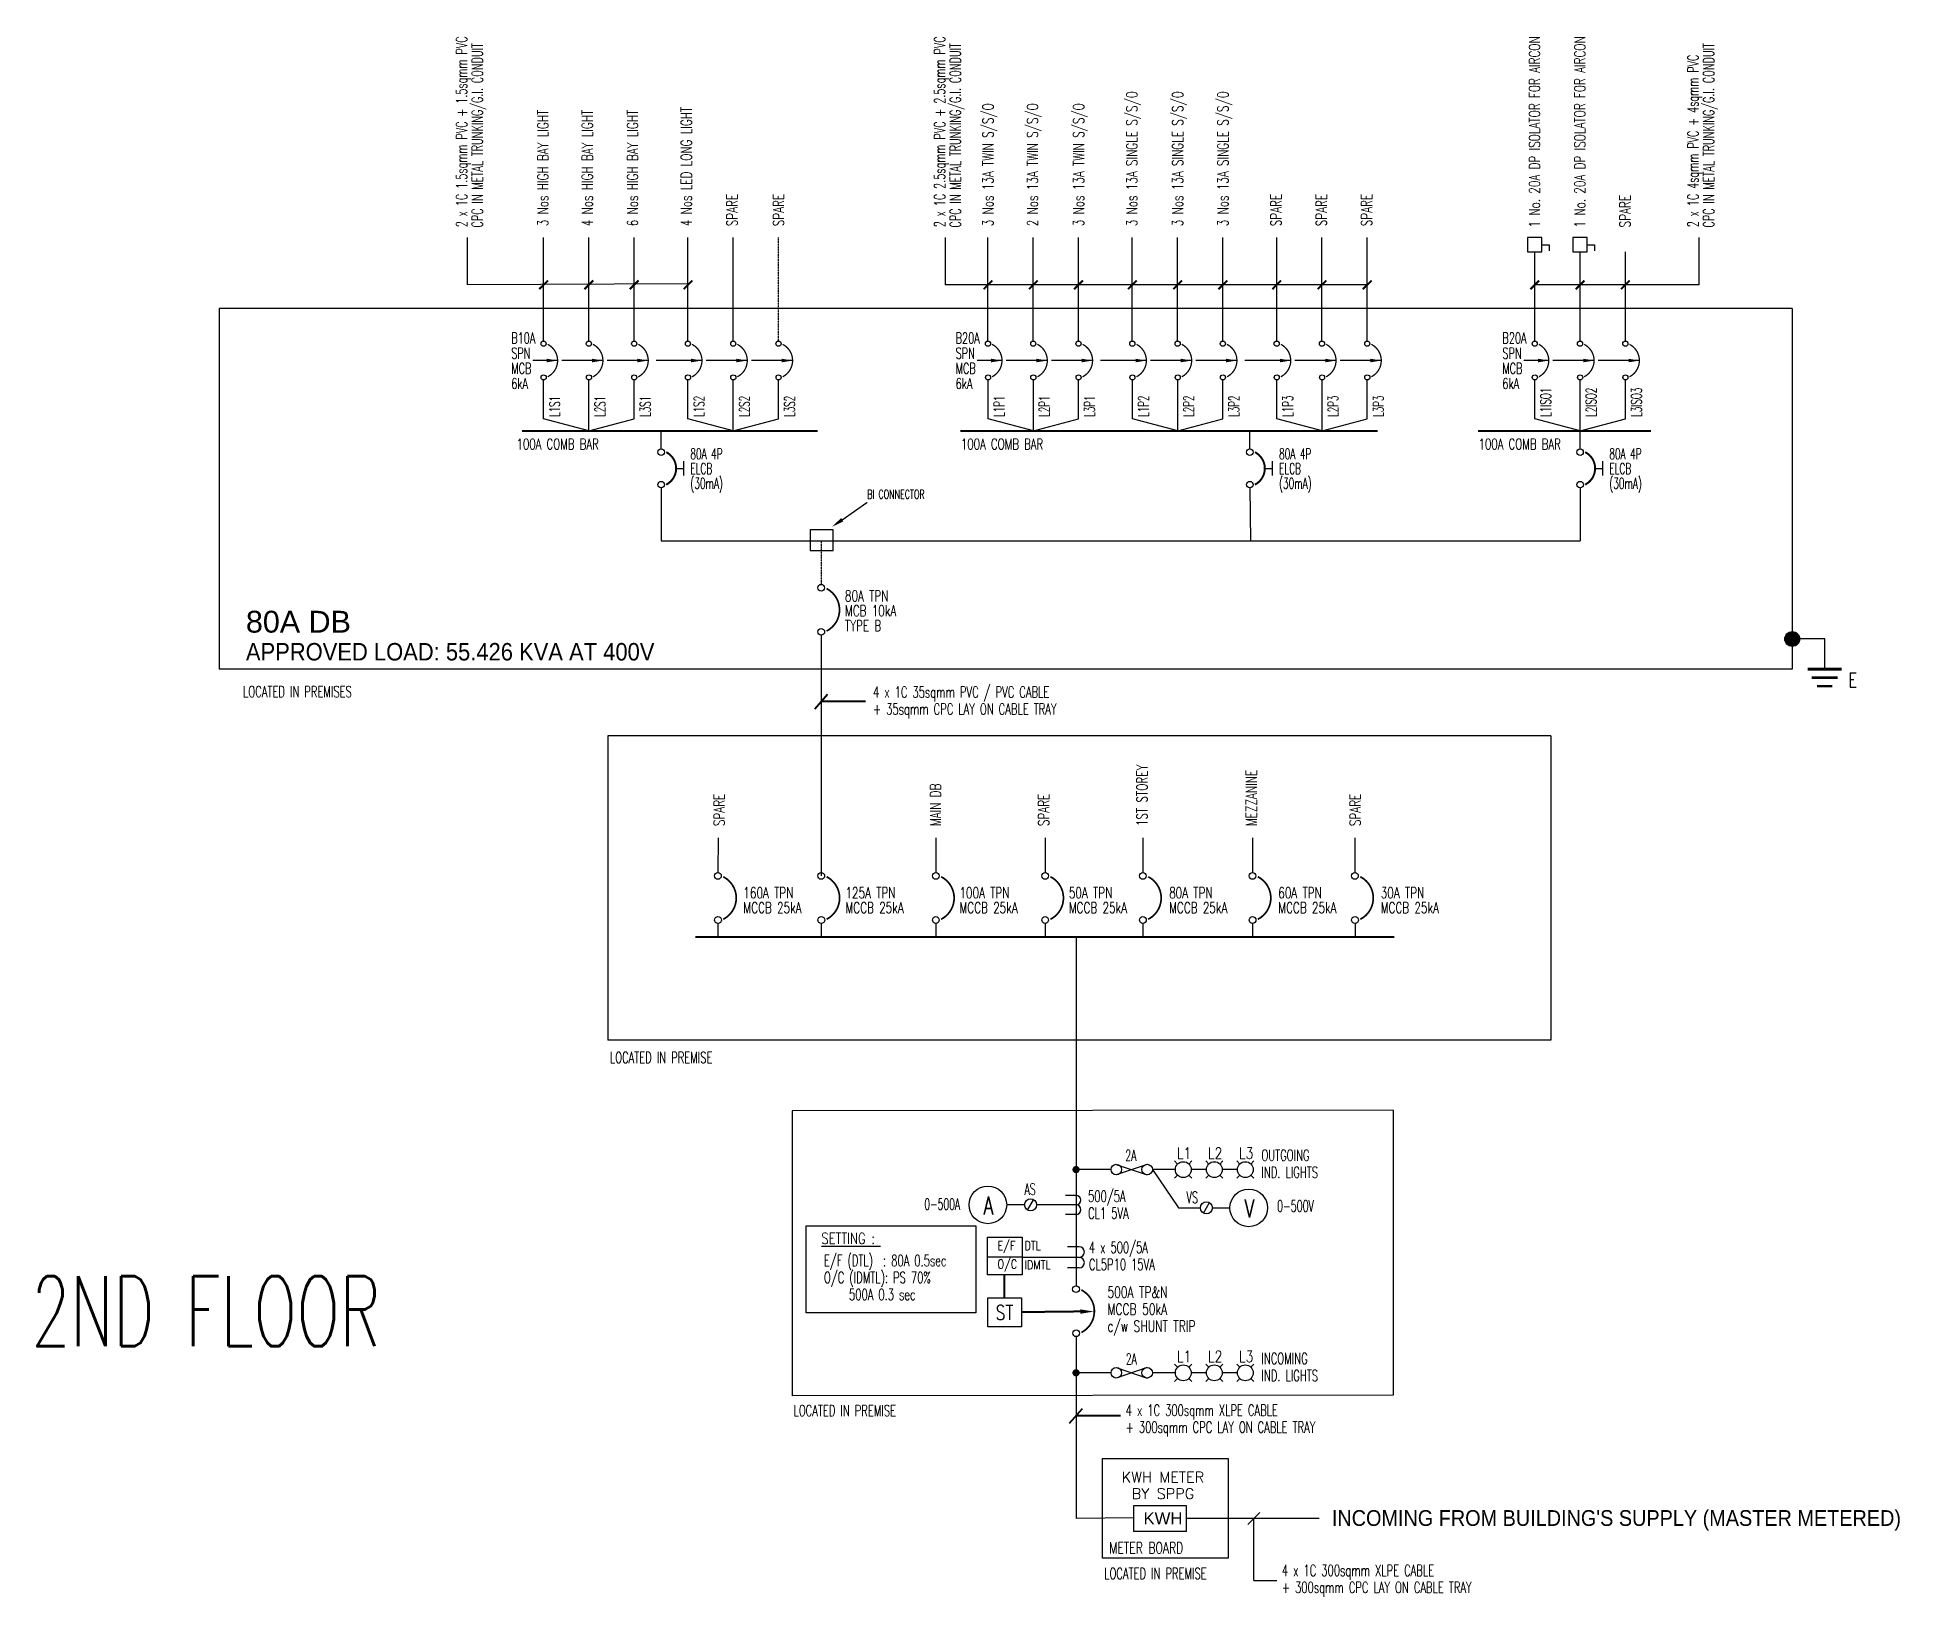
# Model space of a CAD drawing. Header units: millimetres. Extents: x 16251 to 284555, y 9213 to 36092.
# Drawn here: x 207382 to 237265, y 9213 to 34231 of the extents above; entities that cross this region are included whole.
import ezdxf
from ezdxf import colors
from ezdxf.entities.mleader import LeaderData, LeaderLine
from ezdxf.lldxf.tags import DXFTag
from ezdxf.math import Vec2, Vec3

# ---------------------------------------------------------------- set-up
doc = ezdxf.new("R2010")
doc.units = ezdxf.units.MM
doc.linetypes.add('DASHED', pattern=[0.75, 0.5, -0.25])
doc.linetypes.add('HIDDEN', pattern=[0.375, 0.25, -0.125])
for name, color, linetype in [('E-_-------_R-', 2, 'Continuous'), ('E-SLD-FRAME', 6, 'Continuous'), ('E-SLD-LEGENDF', 2, 'Continuous'), ('E-SLD-T1', 2, 'Continuous'), ('SLD', 2, 'Continuous'), ('SLD-LINE', 7, 'Continuous'), ('SLD-TXT', 7, 'Continuous'), ('TXT', 7, 'Continuous')]:
    doc.layers.add(name, color=color, linetype=linetype)
doc.styles.add('ARIAL', font='arial.ttf')
doc.styles.add('ROMANS', font='romans.shx', dxfattribs={"width": 0.8})
doc.styles.add('simplex', font='simplex.shx', dxfattribs={"width": 0.7})
doc.styles.add('SLD-TXT', font='romans.shx')
doc.styles.get("Standard").update_dxf_attribs({"font": 'arial.ttf'})
tags = doc.linetypes.add('CENTER', pattern=[2, 1.25, -0.25, 0.25, -0.25]).pattern_tags.tags
tags[10:11] = [DXFTag(74, 4), DXFTag(75, 0), DXFTag(340, '0'), DXFTag(46, 1.0), DXFTag(50, 0.0), DXFTag(44, 0.0), DXFTag(45, 0.0)]
tags[8:9] = [DXFTag(74, 4), DXFTag(75, 0), DXFTag(340, '0'), DXFTag(46, 1.0), DXFTag(50, 0.0), DXFTag(44, 0.0), DXFTag(45, 0.0)]
tags[6:7] = [DXFTag(74, 4), DXFTag(75, 0), DXFTag(340, '0'), DXFTag(46, 1.0), DXFTag(50, 0.0), DXFTag(44, 0.0), DXFTag(45, 0.0)]
tags[4:5] = [DXFTag(74, 4), DXFTag(75, 0), DXFTag(340, '0'), DXFTag(46, 1.0), DXFTag(50, 0.0), DXFTag(44, 0.0), DXFTag(45, 0.0)]
doc.dimstyles.new('A', dxfattribs={"dimtxt": 0.18, "dimasz": 150, "dimexe": 0.18, "dimexo": 0.0625, "dimgap": 0.09, "dimtad": 0, "dimtih": 1, "dimtoh": 1, "dimdec": 4, "dimzin": 0, "dimdsep": 46, "dimtxsty": 'Standard', "dimcen": 0.09, "dimadec": 0, "dimazin": 0, "dimtfac": 1, "dimtdec": 4, "dimtofl": 0, "dimtmove": 0, "dimatfit": 3, "dimfxl": 1, "dimtolj": 1, "dimtzin": 0, "dimarcsym": 0})

msp = doc.modelspace()

# ---------------------------------------------------------------- texts
at = {"color": 0, "linetype": 'ByBlock', "char_height": 170.59, "width": 7653.88, "attachment_point": 1, "line_spacing_factor": 0.890323, "style": 'ROMANS'}
for insert in [(215072, 27790), (222202, 27790), (230507, 27790)]:
    msp.add_mtext('{\\W0.7;100A COMB BAR}', dxfattribs=dict(at, insert=insert))
at = {"color": 0, "linetype": 'ByBlock', "lineweight": 40, "char_height": 175, "attachment_point": 1, "line_spacing_factor": 0.818814, "style": 'ROMANS'}
for s, insert, width in [('{\\W0.7;80A TPN \\PMCB 10kA \\PTYPE B}', (220341, 25357), 1118.38), ('{\\W0.7;160A TPN \\PMCCB 25kA }', (218711, 20594), 1276.49), ('{\\W0.7;125A TPN \\PMCCB 25kA }', (220349, 20594), 1276.49), ('{\\W0.7;100A TPN \\PMCCB 25kA }', (222178, 20594), 1276.49), ('{\\W0.7;50A TPN \\PMCCB 25kA }', (223933, 20594), 1276.49), ('{\\W0.7;80A TPN \\PMCCB 25kA }', (225542, 20594), 1276.49), ('{\\W0.7;60A TPN \\PMCCB 25kA }', (227293, 20594), 1276.49), ('{\\W0.7;30A TPN \\PMCCB 25kA }', (228937, 20594), 1276.49)]:
    msp.add_mtext(s, dxfattribs=dict(at, insert=insert, width=width))
at = {"color": 0, "insert": (225131, 10567), "char_height": 191.9, "width": 690.73, "attachment_point": 1, "style": 'ARIAL'}
msp.add_mtext('{\\W1;KWH}', dxfattribs=at)
at = {"layer": 'E-SLD-T1', "color": 7, "style": 'ROMANS', "width": 0.7}
msp.add_text('METER BOARD', height=181.55, dxfattribs=at).set_placement((224582, 9906))
at = {"layer": 'SLD-TXT', "style": 'SLD-TXT'}
for s, height, width, p in [('2 x 1C 1.5sqmm PVC + 1.5sqmm PVC', 175, 0.65, (214278, 31184)), ('CPC IN METAL TRUNKING/G.I. CONDUIT ', 175, 0.65, (214529, 31178)), ('2 x 1C 2.5sqmm PVC + 2.5sqmm PVC', 175, 0.65, (221949, 31184)), ('CPC IN METAL TRUNKING/G.I. CONDUIT ', 175, 0.65, (222200, 31178)), ('1 No. 20A DP ISOLATOR FOR AIRCON', 175, 0.7, (231492, 31181)), ('1 No. 20A DP ISOLATOR FOR AIRCON', 175, 0.7, (232219, 31181)), ('CPC IN METAL TRUNKING/G.I. CONDUIT ', 175, 0.65, (234287, 31178)), ('2 x 1C 4sqmm PVC + 4sqmm PVC', 175, 0.65, (234036, 31184)), ('3 Nos 13A SINGLE S/S/O ', 175, 0.7, (225031, 31199)), ('3 Nos 13A SINGLE S/S/O ', 175, 0.7, (225766, 31199)), ('3 Nos 13A SINGLE S/S/O', 175, 0.7, (226493, 31199)), ('3 Nos HIGH BAY LIGHT', 175, 0.7, (215582, 31199)), ('4 Nos HIGH BAY LIGHT', 175, 0.7, (216294, 31199)), ('6 Nos HIGH BAY LIGHT', 175, 0.7, (217020, 31199)), ('4 Nos LED LONG LIGHT', 175, 0.7, (217883, 31199)), ('3 Nos 13A TWIN S/S/O ', 175, 0.7, (222723, 31199)), ('2 Nos 13A TWIN S/S/O ', 175, 0.7, (223438, 31199)), ('3 Nos 13A TWIN S/S/O ', 175, 0.7, (224177, 31199)), ('SPARE', 175, 0.7, (218618, 31199)), ('SPARE', 175, 0.7, (219363, 31199)), ('SPARE', 175, 0.7, (227344, 31199)), ('SPARE', 175, 0.7, (228071, 31199)), ('SPARE', 175, 0.7, (228798, 31199)), ('SPARE', 175, 0.7, (232945, 31181)), ('L1S1', 170.6, 0.6, (215769, 28140)), ('L2S1', 170.6, 0.6, (216496, 28140)), ('L3S1', 170.6, 0.6, (217222, 28140)), ('L1S2', 170.6, 0.6, (218085, 28140)), ('L2S2', 170.6, 0.6, (218812, 28140)), ('L3S2', 170.6, 0.6, (219538, 28140)), ('L1P1', 170.6, 0.6, (222899, 28140)), ('L2P1', 170.6, 0.6, (223625, 28140)), ('L3P1', 170.6, 0.6, (224352, 28140)), ('L1P2', 170.6, 0.6, (225215, 28140)), ('L2P2', 170.6, 0.6, (225941, 28140)), ('L3P2', 170.6, 0.6, (226668, 28140)), ('L1P3', 170.6, 0.6, (227531, 28140)), ('L2P3', 170.6, 0.6, (228257, 28140)), ('L3P3', 170.6, 0.6, (228984, 28140)), ('L1ISO1', 170.6, 0.6, (231671, 28140)), ('L2ISO2', 170.6, 0.6, (232398, 28140)), ('L3ISO3', 170.6, 0.6, (233125, 28140)), ('1ST STOREY', 175, 0.7, (225194, 21575)), ('MEZZANINE', 175, 0.7, (226947, 21575)), ('MAIN DB', 175, 0.7, (221882, 21575)), ('SPARE', 175, 0.7, (218410, 21575)), ('SPARE', 175, 0.7, (223617, 21575)), ('SPARE', 175, 0.7, (228615, 21575))]:
    msp.add_text(s, height=height, rotation=90, dxfattribs=dict(at, width=width)).set_placement(p)
for s, height, width, p in [('2A', 180, 0.6, (224840, 16205)), ('AS', 185.1, 0.6, (223220, 15660)), ('VS', 185.1, 0.6, (225823, 15527)), ('%%USETTING : ', 180, 0.75, (219965, 14873)), ('2A', 180, 0.6, (224848, 12938))]:
    msp.add_text(s, height=height, dxfattribs=dict(at, width=width)).set_placement(p)
at = {"layer": 'SLD-TXT', "attachment_point": 1, "style": 'SLD-TXT'}
for s, insert, char_height, width, line_spacing_factor in [('{\\W0.65;B10A \\PSPN\\PMCB\\P6kA}', (214988, 29493), 175, 669.59, 0.833333), ('{\\W0.65;B20A \\PSPN\\PMCB\\P6kA}', (222118, 29493), 175, 669.59, 0.833333), ('{\\W0.65;B20A \\PSPN\\PMCB\\P6kA}', (230890, 29493), 175, 669.59, 0.833333), ('{\\W0.6;80A 4P\\PELCB \\P(30mA)}', (217861, 27636), 175, 2442.69, 0.810811), ('{\\W0.6;80A 4P\\PELCB \\P(30mA)}', (227307, 27636), 175, 2442.69, 0.810811), ('{\\W0.6;80A 4P\\PELCB \\P(30mA)}', (232605, 27636), 175, 2442.69, 0.810811), ('{\\W0.65;BI CONNECTOR}', (220699, 26972), 143.08, 1138.01, 0.908108), ('{\\W0.75;E}', (236437, 24037), 234, 2960.08, 0.908108), ('{\\W0.65;LOCATED IN PREMISES}', (210684, 23823), 180, 3901.15, 0.908108), ('{\\W0.65;4 x 1C 35sqmm PVC / PVC CABLE \\P+ 35sqmm CPC LAY ON CABLE TRAY\\W0.75; }', (220792, 23817), 180, 3901.15, 0.908108), ('{\\W0.65;LOCATED IN PREMISE}', (216570, 17953), 180, 3901.15, 0.908108), ('\\A1;{\\W0.65;OUTGOING \\PIND. LIGHTS}', (227023, 16385), 180, 2416.57, 0.908108), ('\\A1;{\\W0.6;0-500A}', (221615, 15601), 180, 2416.57, 0.908108), ('\\A1;{\\W0.65;500/5A\\PCL1 5VA}', (224242, 15728), 180, 2416.57, 0.908108), ('\\A1;{\\W0.6;0-500V}', (227275, 15575), 185.09, 2416.57, 0.908108), ('\\A1;{\\W0.65;4 x 500/5A\\PCL5P10 15VA}', (224255, 14907), 180, 2416.57, 0.908108), ('\\A1;{\\W0.65;E/F (DTL)  : 80A 0.5sec\\PO/C (IDMTL): PS 70%\\P     500A 0.3 sec}', (220005, 14696), 180, 2416.57, 0.908108), ('{\\W0.65;2ND FLOOR}', (207288, 14356), 1123.31, 6316.73, 0.908108), ('\\pxt8;{\\W0.7;500A TP&N \\P\\ptz;MCCB 50kA \\Pc/w SHUNT TRIP}', (224551, 14189), 180, 2416.57, 0.908108), ('\\A1;{\\W0.65;INCOMING\\PIND. LIGHTS}', (227023, 13125), 180, 2416.57, 0.908108), ('{\\W0.65;LOCATED IN PREMISE}', (219515, 12289), 180, 3901.15, 0.908108), ('{\\W0.65;4 x 1C 300sqmm XLPE CABLE \\P+ 300sqmm CPC LAY ON CABLE TRAY\\W0.75; }', (224846, 12295), 180, 3901.15, 0.908108), ('\\pxqc;KWH METER\\PBY SPPG', (224009, 11217), 169.71, 2869.67, 0.934884), ('{\\W0.65;LOCATED IN PREMISE}', (224500, 9677), 180, 3901.15, 0.908108), ('{\\W0.65;4 x 1C 300sqmm XLPE CABLE \\P+ 300sqmm CPC LAY ON CABLE TRAY\\W0.75; }', (227352, 9726), 180, 3901.15, 0.908108)]:
    msp.add_mtext(s, dxfattribs=dict(at, insert=insert, char_height=char_height, width=width, line_spacing_factor=line_spacing_factor))
at = {"layer": 'TXT', "style": 'simplex', "width": 0.8}
for s, p in [('L1', (225668, 16239)), ('L2', (226167, 16239)), ('L3', (226665, 16239)), ('L1', (225668, 12979)), ('L2', (226167, 12979)), ('L3', (226665, 12979))]:
    msp.add_text(s, height=180, dxfattribs=at).set_placement(p)
at = {"layer": 'TXT', "color": 3, "attachment_point": 1, "line_spacing_factor": 0.926797, "style": 'ARIAL'}
for s, insert, char_height, width in [('\\P80A DB', (210730, 25571), 350, 4520.12), ('{\\W0.9;\\PAPPROVED LOAD: 55.426 KVA AT 400V}', (210730, 24946), 280, 6727.75), ("\\pxqc;{\\W0.9;INCOMING FROM BUILDING'S SUPPLY (MASTER METERED)}", (227967, 10603), 253.13, 9503.29)]:
    msp.add_mtext(s, dxfattribs=dict(at, insert=insert, char_height=char_height, width=width))
at = {"layer": 'TXT', "line_spacing_factor": 0.818182, "style": 'simplex'}
for s, insert, char_height, width, attachment_point in [('\\A1;A ', (222725, 15635), 291.7, 4872.52, 3), ('\\A1;V', (226911, 15588), 291.7, 4872.52, 3), ('{\\W0.8;E/F }', (222788, 14918), 142.06, 2574.92, 1), ('{\\W0.8;O/C }', (222788, 14622), 142.06, 2574.92, 1), ('{\\W0.8;DTL }', (223222, 14918), 142.06, 2574.92, 1), ('{\\W0.8;IDMTL }', (223222, 14608), 142.06, 2574.92, 1), ('{\\W0.8;ST} ', (222757, 13891), 233.07, 4224.48, 1)]:
    msp.add_mtext(s, dxfattribs=dict(at, insert=insert, char_height=char_height, width=width, attachment_point=attachment_point))

# ---------------------------------------------------------------- blocks, each defined once
blk = doc.blocks.new('MCCB')
at = {"color": 7}
for centre in [(-1, 558), (0, 40)]:
    blk.add_circle(centre, 39.6, dxfattribs=at)
at = {"layer": 'E-SLD-LEGENDF', "color": 7, "const_width": 20}
blk.add_lwpolyline([(62, 49, 0.61125), (62, 548)], format="xyb", dxfattribs=at)
blk = doc.blocks.new('RCCB')
at = {"color": 7}
for centre in [(-1, 548), (0, 49)]:
    blk.add_circle(centre, 49.5, dxfattribs=at)
at = {"layer": 'E-SLD-LEGENDF', "color": 7, "linetype": 'ByBlock'}
blk.add_line((230, 299), (350, 299), dxfattribs=at)
at = {"layer": 'E-SLD-LEGENDF', "color": 7}
blk.add_line((350, 190), (350, 408), dxfattribs=at)
at = {"layer": 'E-SLD-LEGENDF', "color": 7, "const_width": 30}
blk.add_lwpolyline([(77, 49, 0.611384), (77, 548)], format="xyb", dxfattribs=at)
blk = doc.blocks.new('DP ISOL')
at = {"layer": 'SLD', "color": 7, "linetype": 'Continuous', "ltscale": 0.5}
for p, q in [((141, -289), (20, -289)), ((141, -141), (141, -289))]:
    blk.add_line(p, q, dxfattribs=at)
blk.add_lwpolyline([(0, 141), (0, -141), (282, -141), (282, 141)], close=True, dxfattribs=at)

# ---------------------------------------------------------------- hatches: boundary and pattern name
at = {"layer": 'E-SLD-LEGENDF'}
h = msp.add_hatch(color=256, dxfattribs=at)
h.dxf.hatch_style = 1
edge = h.paths.add_edge_path()
edge.add_arc((235539, 24578), 119, 0, 360)

# ---------------------------------------------------------------- linework, layer by layer
for p, q in [((217394, 26153), (232138, 26153)), ((223183, 14659), (222630, 14660)), ((224975, 10480), (224049, 10470))]:
    msp.add_line(p, q)
at = {"linetype": 'DASHED'}
msp.add_line((219963, 25454), (219964, 26153), dxfattribs=at)
for points in [[(219782, 26000), (220152, 26000), (220152, 26329), (219782, 26329)], [(219717, 15166), (222441, 15166), (222441, 13770), (219717, 13770)]]:
    msp.add_lwpolyline(points, close=True)
at = {"color": 3}
msp.add_lwpolyline([(224975, 10679), (225818, 10679), (225818, 10258), (224975, 10258)], close=True, dxfattribs=at)
msp.add_lwpolyline([(227948, 10468), (225818, 10468)])
at = {"color": 7}
for points in [[(226996, 10565), (226803, 10371)], [(226900, 9473), (226900, 10468)]]:
    msp.add_lwpolyline(points, dxfattribs=at)
at = {"layer": 'E-_-------_R-', "color": 0, "lineweight": 40}
for p, q in [((219858, 23458), (220062, 23695)), ((220672, 23577), (219960, 23577)), ((223946, 11997), (224150, 12234)), ((224760, 12115), (224048, 12115))]:
    msp.add_line(p, q, dxfattribs=at)
at = {"layer": 'E-_-------_R-', "color": 0, "linetype": 'HIDDEN', "lineweight": 40, "ltscale": 10}
for points in [[(222903, 14009), (222903, 14381)], [(224119, 13788), (223172, 13777)]]:
    msp.add_lwpolyline(points, dxfattribs=at)
at = {"layer": 'E-SLD-FRAME', "color": 7, "linetype": 'CENTER', "ltscale": 1.5}
for p, q in [((235539, 29880), (210301, 29880)), ((210301, 29880), (210301, 24095)), ((235539, 29880), (235539, 24095)), ((235539, 24095), (210301, 24095)), ((231664, 23027), (216539, 23027)), ((216539, 23027), (216539, 18143)), ((231664, 23027), (231664, 18143)), ((231664, 18143), (216539, 18143)), ((229136, 17018), (219494, 17006)), ((219494, 17006), (219494, 12434)), ((229136, 17018), (229136, 12447)), ((229136, 12447), (219494, 12434))]:
    msp.add_line(p, q, dxfattribs=at)
msp.add_lwpolyline([(224473, 11432), (226490, 11432), (226490, 9830), (224473, 9830)], close=True, dxfattribs=at)
at = {"layer": 'E-SLD-LEGENDF'}
for p, q in [((236060, 24578), (235539, 24578)), ((236060, 24095), (236060, 24578))]:
    msp.add_line(p, q, dxfattribs=at)
for points, const_width in [([(235786, 24095), (236334, 24095)], 45.7), ([(235854, 23958), (236266, 23958)], 45.7), ([(235936, 23821), (236183, 23821)], 41.1)]:
    msp.add_lwpolyline(points, dxfattribs=dict(at, const_width=const_width))
msp.add_circle((235539, 24578), 119, dxfattribs=at)
at = {"layer": 'SLD', "color": 7}
for p, q in [((214280, 31018), (214280, 30259)), ((221951, 31018), (221951, 30259)), ((234039, 31018), (234039, 30259)), ((217822, 30275), (214280, 30259)), ((228722, 30259), (221951, 30259)), ((234039, 30259), (231408, 30259))]:
    msp.add_line(p, q, dxfattribs=at)
at = {"layer": 'SLD', "const_width": 33}
for points in [[(215159, 27916), (219906, 27916)], [(222191, 27916), (228886, 27916)], [(230496, 27916), (233273, 27916)], [(217941, 19798), (229154, 19798)]]:
    msp.add_lwpolyline(points, dxfattribs=at)
at = {"layer": 'SLD-LINE', "linetype": 'ByBlock'}
for p, q in [((215506, 29357), (215506, 31018)), ((216233, 29357), (216233, 31018)), ((216960, 29357), (216960, 31018)), ((217822, 29357), (217822, 31018)), ((218549, 29357), (218549, 31018)), ((222636, 29357), (222636, 31018)), ((223363, 29357), (223363, 31018)), ((224090, 29357), (224090, 31018)), ((224952, 29357), (224952, 31018)), ((225679, 29357), (225679, 31018)), ((226406, 29357), (226406, 31018)), ((227268, 29357), (227268, 31018)), ((227995, 29357), (227995, 31018)), ((228722, 29357), (228722, 31018)), ((231408, 29357), (231408, 30789)), ((232135, 29357), (232135, 30789)), ((232862, 29357), (232862, 30789)), ((217392, 27627), (217392, 27916)), ((226838, 27627), (226838, 27916)), ((232136, 27627), (232136, 27916))]:
    msp.add_line(p, q, dxfattribs=at)
at = {"layer": 'SLD-LINE', "linetype": 'DASHED'}
msp.add_line((219276, 29357), (219276, 31018), dxfattribs=at)
at = {"layer": 'SLD-LINE'}
for p, q in [((215507, 28110), (215507, 28733)), ((216234, 27916), (216234, 28733)), ((216961, 28110), (216961, 28733)), ((217823, 28110), (217823, 28733)), ((218550, 27916), (218550, 28733)), ((219277, 28110), (219277, 28733)), ((222637, 28110), (222637, 28733)), ((223364, 27916), (223364, 28733)), ((224090, 28110), (224090, 28733)), ((224953, 28110), (224953, 28733)), ((225680, 27916), (225680, 28733)), ((226406, 28110), (226406, 28733)), ((227269, 28110), (227269, 28733)), ((227996, 27916), (227996, 28733)), ((228722, 28110), (228722, 28733)), ((231409, 28110), (231409, 28733)), ((232136, 27916), (232136, 28733)), ((232863, 28110), (232863, 28733)), ((216234, 27916), (215507, 28110)), ((216234, 27916), (216961, 28110)), ((218550, 27916), (217823, 28110)), ((218550, 27916), (219277, 28110)), ((223364, 27916), (222637, 28110)), ((223364, 27916), (224090, 28110)), ((225680, 27916), (224953, 28110)), ((225680, 27916), (226406, 28110)), ((227996, 27916), (227269, 28110)), ((227996, 27916), (228722, 28110)), ((232136, 27916), (231409, 28110)), ((232136, 27916), (232863, 28110))]:
    msp.add_line(p, q, dxfattribs=at)
at = {"layer": 'SLD-TXT', "color": 7}
msp.add_line((226900, 9473), (227271, 9473), dxfattribs=at)
at = {"layer": 'SLD-TXT', "const_width": 33.1}
for points in [[(215436, 30189), (215577, 30329)], [(216163, 30189), (216303, 30329)], [(216890, 30189), (217030, 30329)], [(217752, 30189), (217893, 30329)], [(222566, 30189), (222706, 30329)], [(223293, 30189), (223433, 30329)], [(224019, 30189), (224160, 30329)], [(224882, 30189), (225022, 30329)], [(225609, 30189), (225749, 30329)], [(226335, 30189), (226476, 30329)], [(227198, 30189), (227338, 30329)], [(227925, 30189), (228065, 30329)], [(228651, 30189), (228792, 30329)], [(231338, 30189), (231479, 30329)], [(232065, 30189), (232205, 30329)], [(232792, 30189), (232932, 30329)]]:
    msp.add_lwpolyline(points, dxfattribs=at)
at = {"layer": 'TXT', "color": 7}
for p, q in [((217393, 27003), (217394, 26153)), ((226838, 27003), (226847, 26153)), ((232137, 27003), (232138, 26153)), ((219961, 24638), (219961, 20777)), ((218305, 21389), (218304, 20831)), ((221799, 21389), (221799, 20831)), ((223553, 21389), (223553, 20831)), ((225122, 21389), (225122, 20831)), ((226880, 21389), (226880, 20831)), ((228523, 21389), (228523, 20831)), ((218304, 20015), (218304, 19798)), ((219962, 20015), (219962, 19798)), ((221800, 20015), (221800, 19798)), ((223554, 20015), (223554, 19798)), ((224049, 19798), (224050, 14202)), ((225122, 20015), (225122, 19798)), ((226881, 20015), (226881, 19798)), ((228525, 20015), (228525, 19798)), ((224050, 13386), (224049, 10470))]:
    msp.add_line(p, q, dxfattribs=at)
at = {"layer": 'TXT'}
for p, q in [((225190, 16150), (224695, 15981)), ((224695, 16150), (225190, 15981)), ((224611, 16066), (224049, 16066)), ((225642, 16066), (225274, 16066)), ((225278, 16066), (225694, 15452)), ((226141, 16066), (225895, 16066)), ((226639, 16066), (226394, 16066)), ((223272, 15416), (223368, 15583)), ((223223, 15500), (222935, 15500)), ((224049, 15500), (223417, 15500)), ((225694, 15452), (226044, 15452)), ((226092, 15368), (226189, 15536)), ((226237, 15452), (226518, 15452)), ((224097, 14658), (223183, 14658)), ((225190, 12890), (224695, 12722)), ((224695, 12890), (225190, 12722)), ((224611, 12806), (224049, 12806)), ((225642, 12806), (225274, 12806)), ((226141, 12806), (225895, 12806)), ((226639, 12806), (226394, 12806))]:
    msp.add_line(p, q, dxfattribs=at)
at = {"layer": 'TXT', "color": 3}
for p, q in [((225631, 16204), (225679, 16155)), ((225858, 16155), (225906, 16204)), ((226129, 16204), (226178, 16155)), ((226357, 16155), (226405, 16204)), ((226628, 16204), (226676, 16155)), ((226855, 16155), (226903, 16204)), ((225631, 15928), (225679, 15976)), ((225858, 15976), (225906, 15928)), ((226129, 15928), (226178, 15976)), ((226357, 15976), (226405, 15928)), ((226628, 15928), (226676, 15976)), ((226855, 15976), (226903, 15928)), ((225631, 12944), (225679, 12896)), ((225858, 12896), (225906, 12944)), ((226129, 12944), (226178, 12896)), ((226357, 12896), (226405, 12944)), ((226628, 12944), (226676, 12896)), ((226855, 12896), (226903, 12944)), ((225631, 12668), (225679, 12717)), ((225858, 12717), (225906, 12668)), ((226129, 12668), (226178, 12717)), ((226357, 12717), (226405, 12668)), ((226628, 12668), (226676, 12717)), ((226855, 12717), (226903, 12668))]:
    msp.add_line(p, q, dxfattribs=at)
at = {"layer": 'TXT', "color": 5}
for p, q in [((224049, 15652), (223880, 15652)), ((224049, 15347), (223880, 15347)), ((224097, 14828), (223910, 14828)), ((224097, 14489), (223910, 14489))]:
    msp.add_line(p, q, dxfattribs=at)
at = {"layer": 'TXT', "const_width": 58.3}
for points in [[(224020, 16066, 1), (224078, 16066, 1)], [(224020, 12806, 1), (224078, 12806, 1)]]:
    msp.add_lwpolyline(points, format="xyb", close=True, dxfattribs=at)
at = {"layer": 'TXT', "color": 5}
for points in [[(223183, 14980), (223183, 14380), (222630, 14380), (222630, 14980)], [(222634, 14009), (223172, 14009), (223172, 13546), (222634, 13546)]]:
    msp.add_lwpolyline(points, close=True, dxfattribs=at)
at = {"layer": 'TXT', "color": 3}
for centre, radius in [((224695, 16066), 84.4), ((225190, 16066), 84.4), ((225769, 16066), 127), ((226267, 16066), 127), ((226765, 16066), 127), ((224695, 12806), 84.4), ((225190, 12806), 84.4), ((225769, 12806), 127), ((226267, 12806), 127), ((226765, 12806), 127)]:
    msp.add_circle(centre, radius, dxfattribs=at)
at = {"layer": 'TXT', "color": 5}
for centre, radius in [((222634, 15500), 302), ((223320, 15500), 96.9), ((226140, 15452), 96.9), ((226819, 15452), 302)]:
    msp.add_circle(centre, radius, dxfattribs=at)
for centre, radius in [((224049, 15576), 76.4), ((224049, 15423), 76.4), ((224097, 14743), 84.9), ((224097, 14573), 84.9)]:
    msp.add_arc(centre, radius, 270, 90, dxfattribs=at)
at = {"layer": 'TXT', "linetype": 'DASHED'}
msp.add_solid([(224119, 13824), (224333, 13788), (224119, 13753)], dxfattribs=at)

# ---------------------------------------------------------------- block references
at = {"layer": 'E-SLD-LEGENDF', "linetype": 'ByBlock', "xscale": 1.043890447483075, "yscale": 1.043890447483075, "zscale": 1.043890447483075}
for p in [(217393, 27003), (226838, 27003), (232137, 27003)]:
    msp.add_blockref('RCCB', p, dxfattribs=at)
at = {"layer": 'SLD', "xscale": 0.81, "yscale": 0.81, "zscale": 0.81, "rotation": 90}
for p in [(231408, 30789), (232135, 30789)]:
    msp.add_blockref('DP ISOL', p, dxfattribs=at)
at = {"layer": 'SLD', "lineweight": -3}
for p, xscale, yscale, zscale in [((215507, 28733), 1.043890447483075, 1.043890447483075, 1.043890447483075), ((216234, 28733), 1.043890447483075, 1.043890447483075, 1.043890447483075), ((216961, 28733), 1.043890447483075, 1.043890447483075, 1.043890447483075), ((217823, 28733), 1.043890447483075, 1.043890447483075, 1.043890447483075), ((218550, 28733), 1.043890447483075, 1.043890447483075, 1.043890447483075), ((219277, 28733), 1.043890447483075, 1.043890447483075, 1.043890447483075), ((222637, 28733), 1.043890447483075, 1.043890447483075, 1.043890447483075), ((223364, 28733), 1.043890447483075, 1.043890447483075, 1.043890447483075), ((224090, 28733), 1.043890447483075, 1.043890447483075, 1.043890447483075), ((224953, 28733), 1.043890447483075, 1.043890447483075, 1.043890447483075), ((225680, 28733), 1.043890447483075, 1.043890447483075, 1.043890447483075), ((226406, 28733), 1.043890447483075, 1.043890447483075, 1.043890447483075), ((227269, 28733), 1.043890447483075, 1.043890447483075, 1.043890447483075), ((227996, 28733), 1.043890447483075, 1.043890447483075, 1.043890447483075), ((228722, 28733), 1.043890447483075, 1.043890447483075, 1.043890447483075), ((231409, 28733), 1.043890447483075, 1.043890447483075, 1.043890447483075), ((232136, 28733), 1.043890447483075, 1.043890447483075, 1.043890447483075), ((232863, 28733), 1.043890447483075, 1.043890447483075, 1.043890447483075), ((219961, 24638), 1.365952055823138, 1.365952055823138, 1.365952055823138), ((218304, 20015), 1.365952055823138, 1.365952055823138, 1.365952055823138), ((219962, 20015), 1.365952055823138, 1.365952055823138, 1.365952055823138), ((221800, 20015), 1.365952055823138, 1.365952055823138, 1.365952055823138), ((223554, 20015), 1.365952055823138, 1.365952055823138, 1.365952055823138), ((225122, 20015), 1.365952055823138, 1.365952055823138, 1.365952055823138), ((226881, 20015), 1.365952055823138, 1.365952055823138, 1.365952055823138), ((228525, 20015), 1.365952055823138, 1.365952055823138, 1.365952055823138), ((224050, 13386), 1.365952055823138, 1.365952055823138, 1.365952055823138)]:
    msp.add_blockref('MCCB', p, dxfattribs=dict(at, xscale=xscale, yscale=yscale, zscale=zscale))

msp.set_redraw_order([(e.dxf.handle, doc.entitydb.next_handle()) for e in msp.query("TEXT MTEXT ATTDEF DIMENSION ARC_DIMENSION")])  # texts and dimensions are drawn at this point

# ---------------------------------------------------------------- leaders
ml = msp.add_multileader_mtext('Standard')
ml.set_content('', color=256)
ml.set_leader_properties()
ml.build(insert=Vec2(0, 0))
ml.multileader.update_dxf_attribs({"arrow_head_size": 200})
ctx = ml.context
ctx.base_point, ctx.arrow_head_size, ctx.plane_origin = Vec3(220699, 26768), 200, Vec3(220134, 26377)
notes = []
notes.append((ctx, [(0, (1, 1, 0), (220691, 26768), (1, 0), 8, [(0, [(220134, 26377)], 0, [])])]))
ctx.mtext.insert, ctx.mtext.flow_direction = Vec3(220701, 26770), 5
at = {"layer": 'SLD-TXT'}
for points in [[(215732, 29045), (215331, 29045)], [(216459, 29045), (215799, 29045)], [(217186, 29045), (216526, 29045)], [(218048, 29045), (217311, 29045)], [(218775, 29045), (218115, 29045)], [(219502, 29045), (218842, 29045)], [(222862, 29045), (222461, 29045)], [(223589, 29045), (222929, 29045)], [(224315, 29045), (223655, 29045)], [(225178, 29045), (224441, 29045)], [(225905, 29045), (225245, 29045)], [(226631, 29045), (225971, 29045)], [(227494, 29045), (226757, 29045)], [(228221, 29045), (227561, 29045)], [(228947, 29045), (228287, 29045)], [(231634, 29045), (231234, 29045)], [(232361, 29045), (231701, 29045)], [(233088, 29045), (232428, 29045)]]:
    msp.add_leader(points, dimstyle='A', override={"dimasz": 175, "dimgap": 0.09, "dimtad": 0}, dxfattribs=at)
for ctx, leaders in notes:
    for number, flags, end, landing, length, lines in leaders:
        leader = LeaderData()
        leader.index, (leader.has_last_leader_line, leader.has_dogleg_vector, leader.attachment_direction) = number, flags
        leader.last_leader_point, leader.dogleg_vector, leader.dogleg_length = Vec3(end), Vec3(landing), length
        for number, points, colour, breaks in lines:
            line = LeaderLine()
            line.index, line.vertices, line.color, line.breaks = number, Vec3.list(points), colors.encode_raw_color(colour), breaks
            leader.lines.append(line)
        ctx.leaders.append(leader)

doc.saveas('drawing.dxf')
